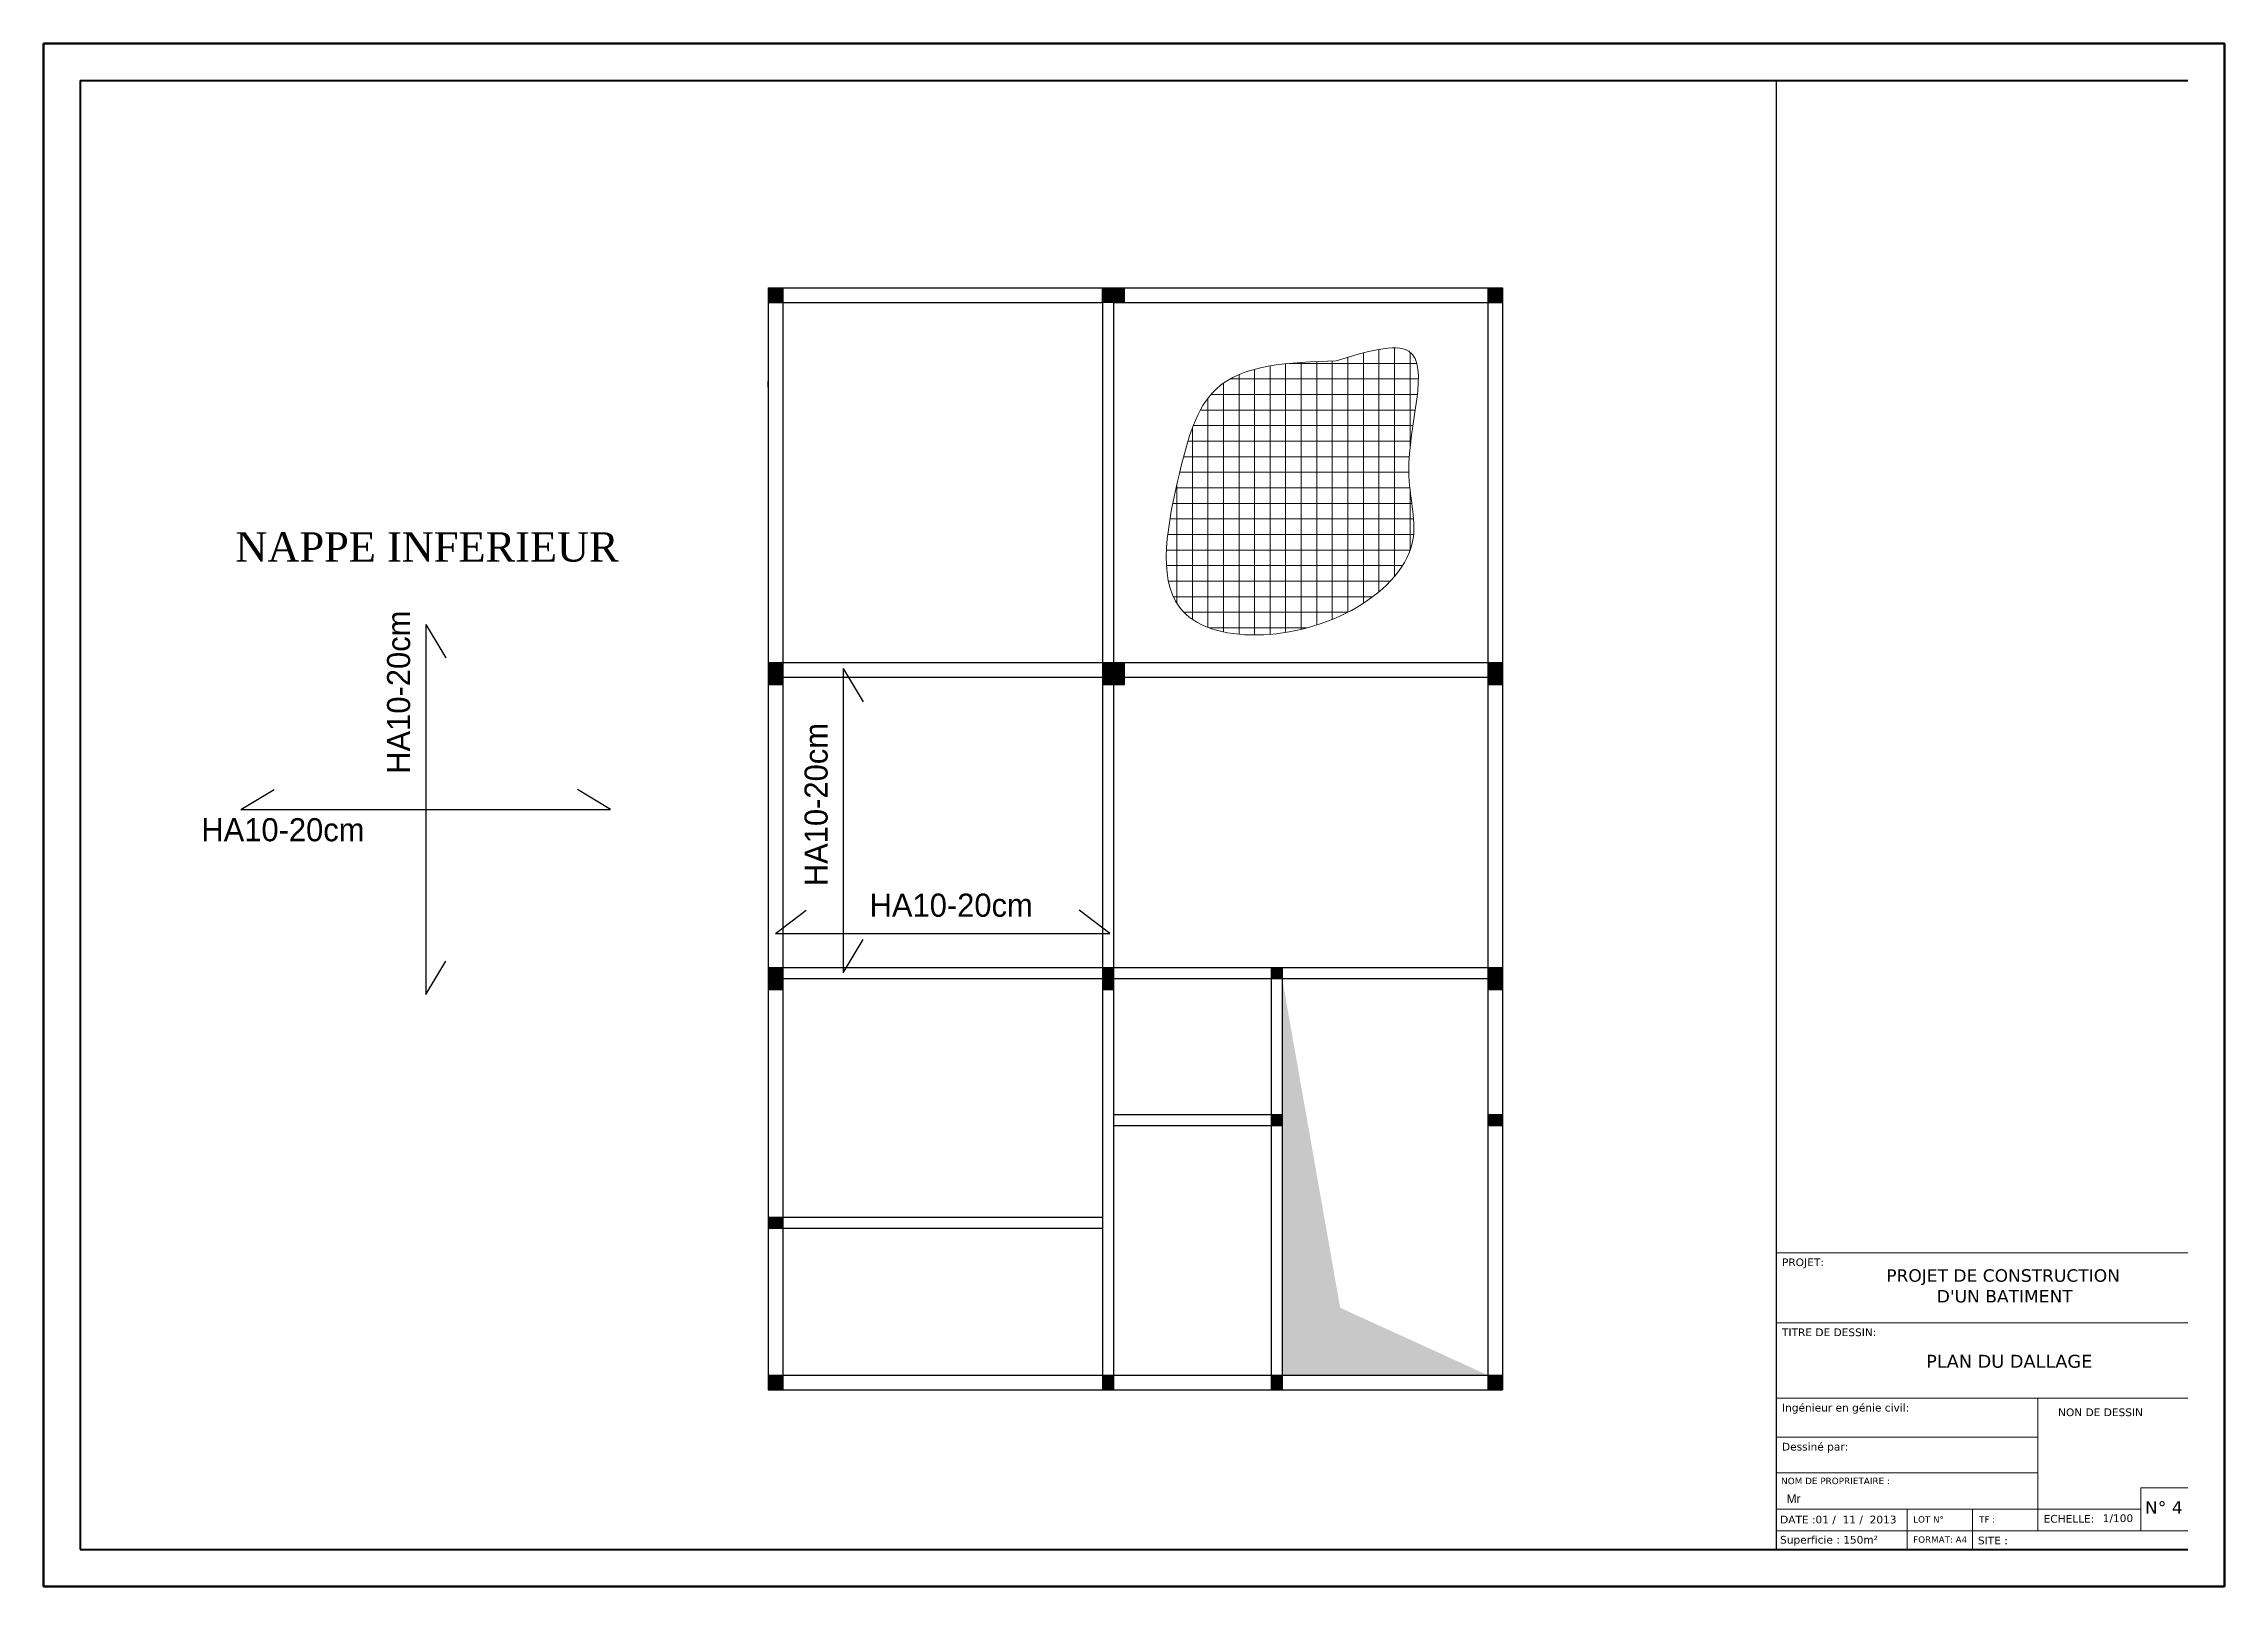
# Model space of a CAD drawing. Extents: x -110 to 3211, y -163 to 893.
# Drawn here: x 2120.76 to 2150.46, y 25.41 to 46.41 of the extents above; entities that cross this region are included whole.
import ezdxf

# ---------------------------------------------------------------- set-up
doc = ezdxf.new("R2010")
doc.units = 0
doc.header["$LTSCALE"] = 0.8
doc.header["$MEASUREMENT"] = 0
doc.layers.get('0').update_dxf_attribs({"color": 5, "linetype": 'CONTINUOUS'})
for name, color, linetype in [('COMBLDG', 7, 'CONTINUOUS'), ('DIM', 1, 'CONTINUOUS'), ('Layer2', 1, 'CONTINUOUS'), ('PIPE', 50, 'CONTINUOUS'), ('POWER', 5, 'CONTINUOUS'), ('WALL', 6, 'CONTINUOUS')]:
    doc.layers.add(name, color=color, linetype=linetype)
doc.layers.add('DETAIL', color=1, linetype='CONTINUOUS', lineweight=35)

msp = doc.modelspace()

# ---------------------------------------------------------------- texts
at = {"layer": 'COMBLDG', "color": 7, "lineweight": 9, "attachment_point": 1}
for s, insert, char_height, width in [('{\\fVerdana|b0|i0|c0|p34;\\C55;PROJET:}', (2144.431, 29.871, -0.147), 0.10489, 11.75043), ("\\pi1.5704;{\\fVerdana|b0|i0|c0|p34;PROJET DE CONSTRUCTION \\P\\pi2.259;D'UN BATIMENT }", (2144.28, 29.723, 0.603), 0.16932, 6.38547), ('{\\fVerdana|b0|i0|c0|p34;\\C55;TITRE DE DESSIN:}', (2144.431, 28.918, -0.147), 0.10489, 11.75043), ('{\\fVerdana|b0|i0|c0|p34;PLAN DU DALLAGE}', (2146.394, 28.559, -0.663), 0.17573, 5.65342), ('{\\fVerdana|b0|i0|c0|p34;\\C55;Ingénieur en génie civil:}', (2144.431, 27.892, -0.147), 0.10489, 11.75043), ('{\\fVerdana|b0|i0|c0|p34;NON DE DESSIN}', (2148.191, 27.829, -0.478), 0.10489, 11.75043), ('{\\fVerdana|b0|i0|c0|p34;\\C55;Dessiné par:}', (2144.431, 27.361, -0.323), 0.10489, 11.75043), ('{\\fVerdana|b0|i0|c0|p34;\\C55;NOM DE PROPRIETAIRE :}', (2144.419, 26.886, -0.094), 0.08772, 9.82617), ('{\\fArial|b0|i0|c0|p34; \\fColonna MT|b0|i0|c0|p82; \\H1.143x;Mr }', (2144.415, 26.66, -0.176), 0.10489, 11.75043), ('{\\fVerdana|b0|i0|c0|p34;N° 4}', (2149.374, 26.566, -0.12), 0.1704, 19.08879), ('{\\fVerdana|b0|i0|c0|p34;DATE :01 /  11 /  2013}', (2144.405, 26.369, -0.323), 0.10489, 11.75043), ('{\\fVerdana|b0|i0|c0|p34;LOT N° }', (2146.218, 26.362, -0.228), 0.08651, 9.69138), ('{\\fVerdana|b0|i0|c0|p34;TF : }', (2147.116, 26.362, -0.267), 0.08651, 9.69138), ('{\\fVerdana|b0|i0|c0|p34;ECHELLE:}', (2147.994, 26.379, -0.668), 0.10489, 11.75043), ('{\\fVerdana|b0|i0|c0|p34;1/100}', (2148.799, 26.387, -0.565), 0.10489, 11.75043), ('{\\fVerdana|b0|i0|c0|p34;Superficie : 150m²}', (2144.405, 26.094, -0.32), 0.10489, 11.75043), ('{\\fVerdana|b0|i0|c0|p34;FORMAT: A4}', (2146.218, 26.087, -0.264), 0.08651, 9.69138), ('{\\fVerdana|b0|i0|c0|p34;SITE : }', (2147.099, 26.084, -0.323), 0.10489, 11.75043)]:
    msp.add_mtext(s, dxfattribs=dict(at, insert=insert, char_height=char_height, width=width))
at = {"layer": 'DETAIL', "color": 7, "linetype": 'ByBlock', "lineweight": -3, "insert": (2123.368, 39.756), "char_height": 0.4, "width": 5.48057, "attachment_point": 1}
msp.add_mtext('{\\fTimes New Roman|b0|i0|c0|p18;\\C6;NAPPE INFERIEUR}', dxfattribs=at)
at = {"layer": 'DETAIL', "color": 1, "linetype": 'ByBlock', "lineweight": -3, "char_height": 0.3146, "width": 0.56674, "attachment_point": 1, "rotation": 90}
for insert in [(2125.433, 36.468), (2131.119, 34.938)]:
    msp.add_mtext('HA10-20cm', dxfattribs=dict(at, insert=insert))
at = {"layer": 'DETAIL', "linetype": 'ByBlock', "lineweight": -3, "insert": (2132.005, 34.837), "char_height": 0.31465, "width": 0.56674, "attachment_point": 1}
msp.add_mtext('{\\C1;HA10-20cm}', dxfattribs=at)
at = {"layer": 'DIM', "linetype": 'ByBlock', "lineweight": -3, "insert": (2122.904, 35.864), "char_height": 0.31465, "width": 0.56674, "attachment_point": 1}
msp.add_mtext('{\\C1;HA10-20cm}', dxfattribs=at)

# ---------------------------------------------------------------- hatches: boundary and pattern name
at = {"layer": 'Layer2', "linetype": 'ByBlock', "lineweight": 13}
h = msp.add_hatch(dxfattribs=at)
h.set_pattern_fill('NET', scale=1.694251, style=0)
h.set_pattern_definition([(0, (2196.97016, -39.69325), (0, 0.21178143), []), (90, (2196.97016, -39.69325), (-0.21178143, 1e-17), [])])
edge = h.paths.add_edge_path()
edge.add_spline(control_points=[(2138.359, 42.09), (2137.72, 42.067), (2136.609, 42.026), (2136.164, 40.391), (2135.725, 38.152), (2138.44, 38.295), (2139.582, 39.567), (2139.173, 40.751), (2139.83, 42.535), (2138.763, 42.212), (2138.359, 42.09)], knot_values=[0, 0, 0, 0, 0.994728, 1.730218, 2.804402, 4.232959, 4.94734, 5.483813, 6.450585, 7.039415, 7.039415, 7.039415, 7.039415], degree=3, periodic=0)

# ---------------------------------------------------------------- linework, layer by layer
at = {"color": 5, "lineweight": 40}
for p, q in [((2121.256, 45.907), (2149.956, 45.907)), ((2121.256, 45.907), (2121.256, 25.907)), ((2121.256, 25.907), (2149.956, 25.907))]:
    msp.add_line(p, q, dxfattribs=at)
at = {"color": 5, "lineweight": 100}
msp.add_lwpolyline([(2120.756, 46.407), (2150.456, 46.407), (2150.456, 25.407), (2120.756, 25.407)], close=True, dxfattribs=at)
at = {"layer": 'COMBLDG', "color": 7, "lineweight": 30}
msp.add_line((2144.357, 25.907), (2144.357, 45.907), dxfattribs=at)
at = {"layer": 'COMBLDG', "color": 7, "lineweight": 9}
for p, q in [((2144.357, 29.949, 0.176), (2149.956, 29.949, -0.565)), ((2144.357, 28.996, 0.176), (2149.956, 28.996, -0.565)), ((2144.357, 27.97, 0.176), (2149.956, 27.97, -0.565)), ((2147.914, 27.97, -0.295), (2147.914, 26.162, -0.532)), ((2144.357, 27.439, 0), (2147.914, 27.439, -0.47)), ((2144.357, 26.951, 0.176), (2147.914, 26.951, -0.295)), ((2149.317, 26.75, -1.065), (2149.956, 26.75, -1.13)), ((2149.317, 26.75, 0), (2149.317, 26.162, 0)), ((2144.357, 26.456), (2149.317, 26.456, -0.5)), ((2146.135, 26.456, 0.039), (2146.135, 25.907, -0.033)), ((2147.024, 25.907, 0), (2147.024, 26.456, 0)), ((2144.357, 26.162, 0), (2149.956, 26.162))]:
    msp.add_line(p, q, dxfattribs=at)
at = {"layer": 'DETAIL', "color": 5, "linetype": 'Continuous', "lineweight": -3}
for p, q in [((2125.96, 38.5), (2125.96, 33.465)), ((2125.96, 38.5), (2126.234, 38.048)), ((2131.646, 37.899), (2131.646, 33.76)), ((2131.646, 37.899), (2131.919, 37.448)), ((2131.646, 33.76), (2131.919, 34.212)), ((2125.96, 33.465), (2126.234, 33.917))]:
    msp.add_line(p, q, dxfattribs=at)
at = {"layer": 'DETAIL', "color": 3, "linetype": 'ByBlock', "lineweight": -3}
for p, q in [((2123.443, 35.982), (2123.894, 36.256)), ((2128.477, 35.982), (2128.026, 36.256)), ((2123.443, 35.982), (2128.477, 35.982)), ((2130.724, 34.292), (2131.143, 34.613)), ((2135.275, 34.292), (2134.857, 34.613)), ((2130.724, 34.292), (2135.275, 34.292))]:
    msp.add_line(p, q, dxfattribs=at)
at = {"layer": 'Layer2', "color": 5, "linetype": 'ByBlock', "lineweight": 13}
msp.add_spline([(2138.359, 42.09), (2136.719, 41.7), (2136.225, 40.556), (2136.225, 38.736), (2138.645, 38.736), (2139.409, 39.675), (2139.348, 40.582), (2139.348, 42.22), (2138.359, 42.09)], degree=3, dxfattribs=at)
at = {"layer": 'PIPE', "color": 7, "ltscale": 0.8}
msp.add_solid([(2137.624, 28.282), (2140.424, 28.282), (2137.624, 33.682), (2138.414, 29.199)], dxfattribs=at)
at = {"layer": 'POWER', "ltscale": 0.8}
for p, q in [((2135.325, 42.882), (2135.175, 42.882)), ((2140.424, 42.882), (2140.624, 42.882))]:
    msp.add_line(p, q, dxfattribs=at)
for points in [[(2130.624, 42.882), (2130.824, 42.882), (2130.624, 43.082), (2130.824, 43.082)], [(2135.175, 42.882), (2135.475, 42.882), (2135.175, 43.082), (2135.475, 43.082)], [(2140.424, 42.882), (2140.624, 42.882), (2140.424, 43.082), (2140.624, 43.082)], [(2130.624, 37.682), (2130.824, 37.682), (2130.624, 37.982), (2130.824, 37.982)], [(2135.175, 37.682), (2135.475, 37.682), (2135.175, 37.982), (2135.475, 37.982)], [(2140.424, 37.682), (2140.624, 37.682), (2140.424, 37.982), (2140.624, 37.982)], [(2130.624, 33.832), (2130.824, 33.832), (2130.624, 33.532), (2130.824, 33.532)], [(2135.175, 33.832), (2135.325, 33.832), (2135.175, 33.532), (2135.325, 33.532)], [(2137.474, 33.832), (2137.624, 33.832), (2137.474, 33.682), (2137.624, 33.682)], [(2140.424, 33.832), (2140.624, 33.832), (2140.424, 33.532), (2140.624, 33.532)], [(2137.474, 31.682), (2137.624, 31.682), (2137.474, 31.832), (2137.624, 31.832)], [(2140.424, 31.682), (2140.624, 31.682), (2140.424, 31.832), (2140.624, 31.832)], [(2130.624, 30.282), (2130.824, 30.282), (2130.624, 30.432), (2130.824, 30.432)], [(2130.624, 28.082), (2130.824, 28.082), (2130.624, 28.282), (2130.824, 28.282)], [(2135.175, 28.082), (2135.325, 28.082), (2135.175, 28.282), (2135.325, 28.282)], [(2137.474, 28.082), (2137.624, 28.082), (2137.474, 28.282), (2137.624, 28.282)], [(2140.424, 28.082), (2140.624, 28.082), (2140.424, 28.282), (2140.624, 28.282)]]:
    msp.add_solid(points, dxfattribs=at)
at = {"layer": 'WALL'}
for p, q in [((2130.624, 43.082), (2130.624, 28.082)), ((2130.624, 43.082), (2140.624, 43.082)), ((2130.624, 43.082), (2130.624, 29.257)), ((2130.824, 43.082), (2130.824, 28.082)), ((2135.175, 43.082), (2135.175, 28.082)), ((2135.175, 42.882), (2135.175, 43.082)), ((2135.475, 42.882), (2135.475, 43.082)), ((2140.424, 43.082), (2140.424, 28.082)), ((2140.624, 43.082), (2140.624, 32.732)), ((2130.624, 42.882), (2135.175, 42.882)), ((2135.325, 42.882), (2135.175, 42.882)), ((2135.325, 42.882), (2140.624, 42.882)), ((2135.325, 42.882), (2135.325, 37.982)), ((2130.624, 41.882), (2130.624, 41.807)), ((2130.624, 41.882), (2130.624, 41.807)), ((2130.624, 41.732), (2130.624, 41.807)), ((2130.624, 41.732), (2130.624, 41.807)), ((2130.624, 37.982), (2140.624, 37.982)), ((2130.824, 37.782), (2135.175, 37.782)), ((2135.475, 37.682), (2135.475, 37.982)), ((2135.475, 37.782), (2140.424, 37.782)), ((2130.624, 37.682), (2130.824, 37.682)), ((2135.175, 37.682), (2135.475, 37.682)), ((2135.325, 37.682), (2135.325, 28.082)), ((2140.424, 37.682), (2140.624, 37.682)), ((2130.624, 33.832), (2140.624, 33.832)), ((2130.824, 33.682), (2135.175, 33.682)), ((2135.175, 33.832), (2135.325, 33.832)), ((2135.325, 33.682), (2140.424, 33.682)), ((2137.474, 33.832), (2137.474, 28.082)), ((2137.624, 33.832), (2137.624, 28.082)), ((2130.624, 33.532), (2130.824, 33.532)), ((2135.175, 33.532), (2135.325, 33.532)), ((2140.424, 33.532), (2140.624, 33.532)), ((2140.624, 32.732), (2140.624, 28.082)), ((2135.325, 31.832), (2137.624, 31.832)), ((2140.424, 31.832), (2140.624, 31.832)), ((2135.325, 31.682), (2137.624, 31.682)), ((2140.424, 31.682), (2140.624, 31.682)), ((2130.624, 30.432), (2135.175, 30.432)), ((2130.624, 30.282), (2135.175, 30.282)), ((2130.624, 28.282), (2140.624, 28.282)), ((2130.624, 28.082), (2140.624, 28.082))]:
    msp.add_line(p, q, dxfattribs=at)

msp.set_redraw_order([(e.dxf.handle, doc.entitydb.next_handle()) for e in msp.query("TEXT MTEXT ATTDEF DIMENSION ARC_DIMENSION")])  # texts and dimensions are drawn at this point

doc.saveas('drawing.dxf')
